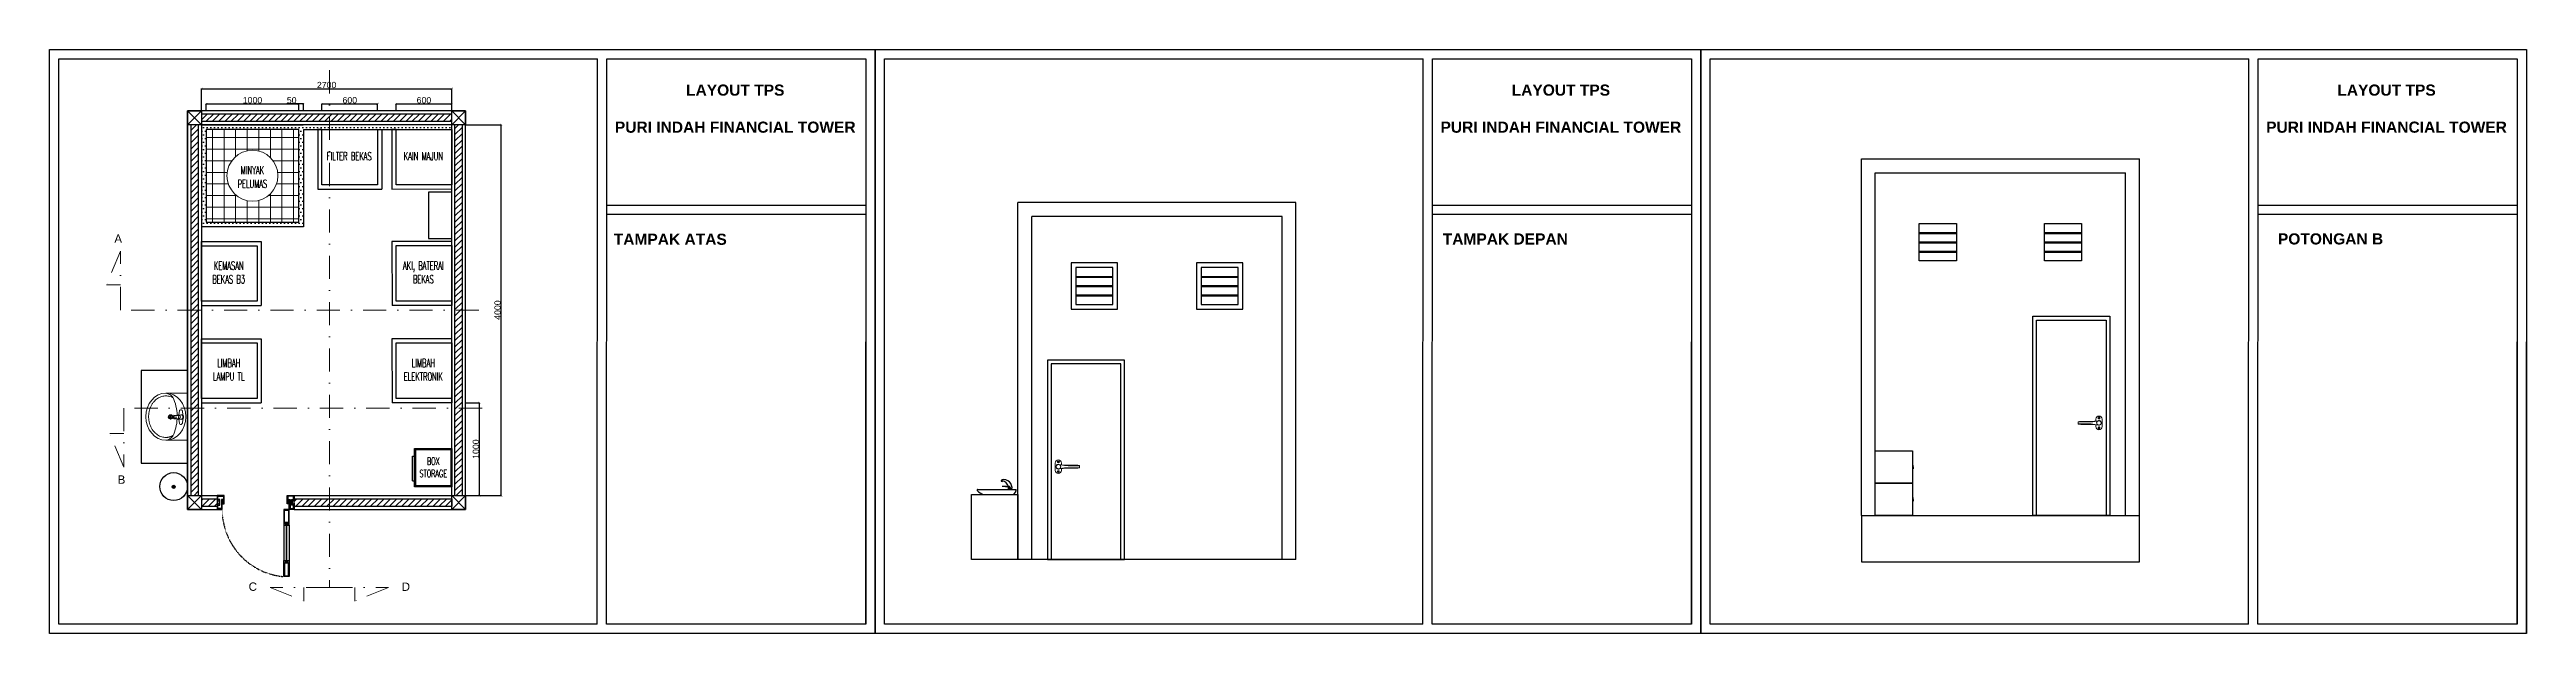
# Model space of a CAD drawing. Header units: millimetres. Extents: x -115011 to 94068, y -14280 to 53583.
# Drawn here: x 11138 to 37868, y 17451 to 23751 of the extents above; entities that cross this region are included whole.
import ezdxf

# ---------------------------------------------------------------- set-up
doc = ezdxf.new("R2010")
doc.units = ezdxf.units.MM
for name, pattern in [('DASHDOT', [1, 0.5, -0.25, 0, -0.25]), ('DASHED', [0.75, 0.5, -0.25]), ('HIDDEN', [0.375, 0.25, -0.125])]:
    doc.linetypes.add(name, pattern=pattern)
doc.layers.add('001_Dark_1 5', color=7, linetype='Continuous', lineweight=0)
doc.layers.add('inst ME', color=7, linetype='Continuous', lineweight=13)
doc.layers.add('ALM', color=120, linetype='Continuous')
doc.styles.add('300', font='rs.shx', dxfattribs={"width": 0.6, "height": 100})
doc.styles.get("Standard").update_dxf_attribs({"font": 'arial.ttf'})
doc.dimstyles.new('ISO-25', dxfattribs={"dimtxt": 67.5, "dimasz": 22.5, "dimexe": 1.25, "dimexo": 0.625, "dimgap": 5.63, "dimtad": 1, "dimtoh": 1, "dimdec": 0, "dimtxsty": 'Standard', "dimblk": 'ARCHTICK', "dimcen": 2.5, "dimclrd": 40, "dimclre": 40, "dimclrt": 1, "dimadec": 0, "dimazin": 0, "dimtfac": 1, "dimtdec": 0, "dimtmove": 0, "dimatfit": 3, "dimldrblk": 'BOXFILLED', "dimfxl": 1, "dimarcsym": 0})
pattern_1 = [(45, (6508.877, 15647.33), (-33.67596, 33.67596), [])]

msp = doc.modelspace()

# ---------------------------------------------------------------- texts
at = {"layer": 'inst ME', "color": 3, "attachment_point": 5}
for s, insert, char_height in [('\\A1;{\\fArial|b1|i0|c0|p34;\\C256;LAYOUT TPS\\P\\PPURI INDAH FINANCIAL TOWER}', (18537.7, 23112.7), 120), ('\\A1;{\\fArial|b1|i0|c0|p34;\\C256;LAYOUT TPS\\P\\PPURI INDAH FINANCIAL TOWER}', (27447.7, 23112.7), 120), ('\\A1;{\\fArial|b1|i0|c0|p34;\\C256;LAYOUT TPS\\P\\PPURI INDAH FINANCIAL TOWER}', (36357.7, 23112.7), 120), ('\\A1;A', (11878.7, 21710.6), 90), ('\\A1;{\\fArial|b1|i0|c0|p34;\\C256;TAMPAK ATAS}', (17836.5, 21703.4), 120), ('\\A1;B', (11913.7, 19111.2), 90), ('\\A1;C', (13331.5, 17955.4), 90), ('\\A1;D', (14983, 17955.4), 90)]:
    msp.add_mtext(s, dxfattribs=dict(at, insert=insert, char_height=char_height))
at = {"layer": 'inst ME', "color": 3, "attachment_point": 5, "style": '300'}
for s, insert, char_height in [('\\A1;MINYAK \\PPELUMAS', (13327.3, 22375.7), 88), ('\\A1;FILTER BEKAS', (14371.7, 22600.8), 88), ('\\A1;KAIN MAJUN', (15171.5, 22600.8), 88), ('\\A1;KEMASAN \\PBEKAS B3', (13071.5, 21345.8), 88), ('\\A1;AKI, BATERAI\\PBEKAS', (15171.5, 21346.2), 88), ('\\A1;LIMBAH\\PLAMPU TL', (13071.5, 20295.8), 88), ('\\A1;LIMBAH \\PELEKTRONIK', (15171.5, 20296.2), 88), ('\\A1;BOX\\PSTORAGE', (15279.1, 19243), 80)]:
    msp.add_mtext(s, dxfattribs=dict(at, insert=insert, char_height=char_height))
at = {"layer": 'inst ME', "color": 3, "char_height": 120, "width": 1638.473, "attachment_point": 5}
for s, insert in [('\\A1;\\pxql;{\\fArial|b1|i0|c0|p34;\\C256;TAMPAK DEPAN}', (26992, 21707.2)), ('\\A1;{\\fArial|b1|i0|c0|p34;\\C256;POTONGAN B}', (35753.4, 21707.2))]:
    msp.add_mtext(s, dxfattribs=dict(at, insert=insert))

# ---------------------------------------------------------------- blocks, each defined once
blk = doc.blocks.new('A$C33FC0FF0')
at = {"lineweight": 5}
for p, q in [((0, 0.451), (0.508, 0.451)), ((0, 0.216), (0, 0.451)), ((0.179, 0.373), (0.179, 0.381)), ((0.235, 0.357), (0.189, 0.363)), ((0.193, 0.394), (0.234, 0.398)), ((0.234, 0.38), (0.24, 0.306)), ((0.241, 0.356), (0.245, 0.306)), ((0.248, 0.297), (0.25, 0.284)), ((0.258, 0.336), (0.258, 0.239)), ((0.268, 0.297), (0.266, 0.284)), ((0.276, 0.355), (0.271, 0.306)), ((0.283, 0.38), (0.277, 0.306)), ((0.281, 0.357), (0.327, 0.363)), ((0.324, 0.394), (0.283, 0.398)), ((0.337, 0.373), (0.337, 0.381)), ((0.508, 0.216), (0.508, 0.451)), ((0.284, 0.267), (0.232, 0.267))]:
    blk.add_line(p, q, dxfattribs=at)
for radius in [0.0238, 0.0218, 0.0168]:
    blk.add_circle((0.257, 0.268), radius, dxfattribs=at)
for centre, radius, start, end in [((0.136, 0.189), 0.138, 131.9061, 168.5305), ((0.255, -0.167), 0.505, 91.752, 114.6686), ((0.192, 0.381), 0.0129, 87.0247, 181.3762), ((0.19, 0.375), 0.0115, 188.6096, 263.9713), ((0.258, 0.38), 0.0249, 351.5466, 188.4534), ((0.233, 0.41), 0.0115, 274.681, 310.7525), ((0.258, 0.38), 0.0277, 49.1745, 130.7525), ((0.258, 0.315), 0.0207, 206.0612, 333.9388), ((0.258, 0.38), 0.0219, 37.1419, 142.8581), ((0.258, 0.355), 0.0175, 352.5304, 188.6494), ((0.243, 0.359), 0.00379, 241.8872, 322.8859), ((0.258, 0.313), 0.015, 209.6977, 330.3023), ((0.26, 0.377), 0.0251, 235.2792, 265.1488), ((0.258, 0.291), 0.0104, 220.6132, 319.3868), ((0.256, 0.38), 0.0276, 274.5723, 303.0138), ((0.274, 0.359), 0.00379, 217.1141, 298.1128), ((0.284, 0.41), 0.0115, 229.1745, 265.319), ((0.255, -0.167), 0.505, 65.3314, 87.4489), ((0.324, 0.381), 0.0129, 358.6238, 92.9753), ((0.326, 0.375), 0.0115, 276.0287, 351.3904), ((0.373, 0.189), 0.138, 11.4697, 48.0939)]:
    blk.add_arc(centre, radius, start, end, dxfattribs=at)
at = {"lineweight": 5, "extrusion": (5.55112e-17, -3.33067e-16, -1)}
blk.add_ellipse((0.254, 0.216), major_axis=(0.254, 0), ratio=0.850394, dxfattribs=at)
at = {"lineweight": 5}
blk.add_open_spline([(0.457, 0.295), (0.458, 0.293), (0.459, 0.291), (0.46, 0.288), (0.461, 0.287), (0.462, 0.285), (0.462, 0.284), (0.463, 0.283), (0.463, 0.283), (0.463, 0.282), (0.464, 0.281), (0.464, 0.28), (0.465, 0.279), (0.466, 0.277), (0.466, 0.276), (0.467, 0.274), (0.467, 0.273), (0.468, 0.271), (0.468, 0.27), (0.469, 0.268), (0.469, 0.267), (0.47, 0.265), (0.47, 0.265), (0.47, 0.264), (0.47, 0.264), (0.471, 0.263), (0.471, 0.262), (0.471, 0.261), (0.471, 0.261), (0.472, 0.26), (0.472, 0.26), (0.472, 0.26), (0.472, 0.259), (0.472, 0.258), (0.472, 0.258), (0.473, 0.257), (0.473, 0.256), (0.473, 0.255), (0.473, 0.255), (0.473, 0.253), (0.474, 0.252), (0.474, 0.25), (0.474, 0.249), (0.475, 0.247), (0.475, 0.247), (0.475, 0.245), (0.475, 0.244), (0.476, 0.242), (0.476, 0.241), (0.476, 0.239), (0.476, 0.238), (0.477, 0.236), (0.477, 0.235), (0.477, 0.233), (0.477, 0.232), (0.477, 0.229), (0.478, 0.228), (0.478, 0.224), (0.478, 0.222), (0.478, 0.219), (0.478, 0.218), (0.478, 0.217), (0.478, 0.216), (0.478, 0.216), (0.478, 0.202), (0.476, 0.187), (0.469, 0.164), (0.466, 0.157), (0.459, 0.141), (0.455, 0.134), (0.449, 0.125), (0.448, 0.123), (0.443, 0.116), (0.439, 0.111), (0.428, 0.099), (0.421, 0.092), (0.407, 0.08), (0.399, 0.074), (0.383, 0.064), (0.374, 0.059), (0.356, 0.05), (0.347, 0.047), (0.329, 0.04), (0.319, 0.038), (0.305, 0.035), (0.3, 0.034), (0.291, 0.032), (0.286, 0.032), (0.277, 0.031), (0.272, 0.03), (0.263, 0.03), (0.259, 0.03), (0.254, 0.03), (0.254, 0.03), (0.249, 0.03), (0.245, 0.03), (0.236, 0.03), (0.231, 0.031), (0.222, 0.032), (0.217, 0.032), (0.208, 0.034), (0.203, 0.035), (0.189, 0.038), (0.179, 0.04), (0.161, 0.047), (0.152, 0.05), (0.134, 0.059), (0.125, 0.064), (0.109, 0.074), (0.101, 0.08), (0.087, 0.092), (0.08, 0.099), (0.068, 0.112), (0.062, 0.119), (0.053, 0.134), (0.049, 0.141), (0.042, 0.157), (0.039, 0.164), (0.032, 0.187), (0.03, 0.202), (0.03, 0.23), (0.032, 0.245), (0.039, 0.268), (0.042, 0.275), (0.047, 0.287), (0.049, 0.291), (0.051, 0.294)], degree=3, knots=[2.909358, 2.909358, 2.909358, 2.909358, 3.057135, 3.057135, 3.131023, 3.131023, 3.204911, 3.204911, 3.223577, 3.223577, 3.278799, 3.278799, 3.352687, 3.352687, 3.426575, 3.426575, 3.500463, 3.500463, 3.574351, 3.574351, 3.64824, 3.64824, 3.685184, 3.685184, 3.722128, 3.722128, 3.759072, 3.759072, 3.796016, 3.796016, 3.796675, 3.796675, 3.83296, 3.83296, 3.869904, 3.869904, 3.906848, 3.906848, 3.943792, 3.943792, 4.01768, 4.01768, 4.091568, 4.091568, 4.165457, 4.165457, 4.239345, 4.239345, 4.313233, 4.313233, 4.387121, 4.387121, 4.461009, 4.461009, 4.534897, 4.534897, 4.682673, 4.682673, 4.83045, 4.83045, 4.904338, 4.904338, 4.942871, 4.942871, 4.942871, 5.090647, 5.090647, 5.164535, 5.164535, 5.238424, 5.238424, 5.257089, 5.257089, 5.312312, 5.312312, 5.3862, 5.3862, 5.460088, 5.460088, 5.533976, 5.533976, 5.607864, 5.607864, 5.681752, 5.681752, 5.718696, 5.718696, 5.755641, 5.755641, 5.792585, 5.792585, 5.829529, 5.829529, 5.830188, 5.830188, 5.866473, 5.866473, 5.903417, 5.903417, 5.940361, 5.940361, 5.977305, 5.977305, 6.051193, 6.051193, 6.125081, 6.125081, 6.198969, 6.198969, 6.272857, 6.272857, 6.346746, 6.346746, 6.420634, 6.420634, 6.494522, 6.494522, 6.56841, 6.56841, 6.716186, 6.716186, 6.863963, 6.863963, 6.937851, 6.937851, 6.976384, 6.976384, 6.976384, 6.976384], dxfattribs=at)
blk = doc.blocks.new('_ArchTick')
at = {"color": 0, "linetype": 'ByBlock', "const_width": 0.15}
blk.add_lwpolyline([(-0.5, -0.5), (0.5, 0.5)], dxfattribs=at)
blk = doc.blocks.new('*D18')
at = {"color": 40, "lineweight": -2, "transparency": 16777216}
for p, q in [((15628, 22940), (16014, 22940)), ((16013, 18940), (16013, 22940)), ((15628, 18940), (16014, 18940))]:
    blk.add_line(p, q, dxfattribs=at)
at = {"layer": 'Defpoints', "color": 0, "transparency": 16777216}
for p in [(15628, 22940), (16013, 22940), (15628, 18940)]:
    blk.add_point(p, dxfattribs=at)
at = {"color": 40, "lineweight": -2, "transparency": 16777216, "xscale": 22.5, "yscale": 22.5, "zscale": 22.5}
for p, rotation in [((16013, 22940), 90), ((16013, 18940), 270)]:
    blk.add_blockref('_ArchTick', p, dxfattribs=dict(at, rotation=rotation))
at = {"color": 1, "transparency": 16777216, "insert": (15973, 20940), "char_height": 67.5, "attachment_point": 5, "rotation": 90}
blk.add_mtext('4000', dxfattribs=at)
blk = doc.blocks.new('_BoxFilled')
at = {"color": 0, "linetype": 'ByBlock', "lineweight": -2}
blk.add_line((-0.5, 0), (-1, 0), dxfattribs=at)
at = {"color": 0, "linetype": 'ByBlock'}
blk.add_solid([(-0.5, 0.5), (0.5, 0.5), (-0.5, -0.5), (0.5, -0.5)], dxfattribs=at)
blk = doc.blocks.new('*D24')
at = {"color": 40, "lineweight": -2, "transparency": 16777216}
for p, q in [((12778, 23090), (12778, 23330)), ((12778, 23328), (15478, 23328)), ((15478, 23090), (15478, 23330))]:
    blk.add_line(p, q, dxfattribs=at)
at = {"layer": 'Defpoints', "color": 0, "transparency": 16777216}
for p in [(15478, 23328), (12778, 23090), (15478, 23090)]:
    blk.add_point(p, dxfattribs=at)
at = {"color": 40, "lineweight": -2, "transparency": 16777216, "xscale": 22.5, "yscale": 22.5, "zscale": 22.5, "rotation": 180}
blk.add_blockref('_ArchTick', (12778, 23328), dxfattribs=at)
at = {"color": 40, "lineweight": -2, "transparency": 16777216, "xscale": 22.5, "yscale": 22.5, "zscale": 22.5}
blk.add_blockref('_ArchTick', (15478, 23328), dxfattribs=at)
at = {"color": 1, "transparency": 16777216, "insert": (14128, 23368), "char_height": 67.5, "attachment_point": 5}
blk.add_mtext('2700', dxfattribs=at)
blk = doc.blocks.new('*D19')
at = {"color": 40, "lineweight": -2, "transparency": 16777216}
for p, q in [((12828, 23090), (12828, 23165)), ((12828, 23164), (13828, 23164)), ((13828, 23090), (13828, 23165))]:
    blk.add_line(p, q, dxfattribs=at)
at = {"layer": 'Defpoints', "color": 0, "transparency": 16777216}
for p in [(12828, 23090), (13828, 23164), (13828, 23090)]:
    blk.add_point(p, dxfattribs=at)
at = {"color": 40, "lineweight": -2, "transparency": 16777216, "xscale": 22.5, "yscale": 22.5, "zscale": 22.5, "rotation": 180}
blk.add_blockref('_ArchTick', (12828, 23164), dxfattribs=at)
at = {"color": 40, "lineweight": -2, "transparency": 16777216, "xscale": 22.5, "yscale": 22.5, "zscale": 22.5}
blk.add_blockref('_ArchTick', (13828, 23164), dxfattribs=at)
at = {"color": 1, "transparency": 16777216, "insert": (13328, 23204), "char_height": 67.5, "attachment_point": 5}
blk.add_mtext('1000', dxfattribs=at)
blk = doc.blocks.new('*D20')
at = {"color": 40, "lineweight": -2, "transparency": 16777216}
for p, q in [((13828, 23164), (13697, 23164)), ((13828, 23090), (13828, 23165)), ((13878, 23164), (13828, 23164)), ((13878, 23090), (13878, 23165))]:
    blk.add_line(p, q, dxfattribs=at)
at = {"layer": 'Defpoints', "color": 0, "transparency": 16777216}
for p in [(13828, 23164), (13828, 23090), (13878, 23090)]:
    blk.add_point(p, dxfattribs=at)
at = {"color": 40, "lineweight": -2, "transparency": 16777216, "xscale": 22.5, "yscale": 22.5, "zscale": 22.5, "rotation": 180}
blk.add_blockref('_ArchTick', (13828, 23164), dxfattribs=at)
at = {"color": 40, "lineweight": -2, "transparency": 16777216, "xscale": 22.5, "yscale": 22.5, "zscale": 22.5}
blk.add_blockref('_ArchTick', (13878, 23164), dxfattribs=at)
at = {"color": 1, "transparency": 16777216, "insert": (13751, 23204), "char_height": 67.5, "attachment_point": 5}
blk.add_mtext('50', dxfattribs=at)
blk = doc.blocks.new('*D21')
at = {"color": 40, "lineweight": -2, "transparency": 16777216}
for p, q in [((14078, 23090), (14078, 23165)), ((14078, 23164), (14678, 23164)), ((14678, 23090), (14678, 23165))]:
    blk.add_line(p, q, dxfattribs=at)
at = {"layer": 'Defpoints', "color": 0, "transparency": 16777216}
for p in [(14078, 23090), (14678, 23164), (14678, 23090)]:
    blk.add_point(p, dxfattribs=at)
at = {"color": 40, "lineweight": -2, "transparency": 16777216, "xscale": 22.5, "yscale": 22.5, "zscale": 22.5, "rotation": 180}
blk.add_blockref('_ArchTick', (14078, 23164), dxfattribs=at)
at = {"color": 40, "lineweight": -2, "transparency": 16777216, "xscale": 22.5, "yscale": 22.5, "zscale": 22.5}
blk.add_blockref('_ArchTick', (14678, 23164), dxfattribs=at)
at = {"color": 1, "transparency": 16777216, "insert": (14378, 23204), "char_height": 67.5, "attachment_point": 5}
blk.add_mtext('600', dxfattribs=at)
blk = doc.blocks.new('*D22')
at = {"color": 40, "lineweight": -2, "transparency": 16777216}
for p, q in [((14878, 23090), (14878, 23165)), ((14878, 23164), (15478, 23164)), ((15478, 23090), (15478, 23165))]:
    blk.add_line(p, q, dxfattribs=at)
at = {"layer": 'Defpoints', "color": 0, "transparency": 16777216}
for p in [(14878, 23090), (15478, 23164), (15478, 23090)]:
    blk.add_point(p, dxfattribs=at)
at = {"color": 40, "lineweight": -2, "transparency": 16777216, "xscale": 22.5, "yscale": 22.5, "zscale": 22.5, "rotation": 180}
blk.add_blockref('_ArchTick', (14878, 23164), dxfattribs=at)
at = {"color": 40, "lineweight": -2, "transparency": 16777216, "xscale": 22.5, "yscale": 22.5, "zscale": 22.5}
blk.add_blockref('_ArchTick', (15478, 23164), dxfattribs=at)
at = {"color": 1, "transparency": 16777216, "insert": (15178, 23204), "char_height": 67.5, "attachment_point": 5}
blk.add_mtext('600', dxfattribs=at)
blk = doc.blocks.new('*D23')
at = {"color": 40, "lineweight": -2, "transparency": 16777216}
for p, q in [((15628, 19940), (15779, 19940)), ((15778, 18940), (15778, 19940)), ((15628, 18940), (15779, 18940))]:
    blk.add_line(p, q, dxfattribs=at)
at = {"layer": 'Defpoints', "color": 0, "transparency": 16777216}
for p in [(15628, 19940), (15778, 19940), (15628, 18940)]:
    blk.add_point(p, dxfattribs=at)
at = {"color": 40, "lineweight": -2, "transparency": 16777216, "xscale": 22.5, "yscale": 22.5, "zscale": 22.5}
for p, rotation in [((15778, 19940), 90), ((15778, 18940), 270)]:
    blk.add_blockref('_ArchTick', p, dxfattribs=dict(at, rotation=rotation))
at = {"color": 1, "transparency": 16777216, "insert": (15738, 19440), "char_height": 67.5, "attachment_point": 5, "rotation": 90}
blk.add_mtext('1000', dxfattribs=at)
blk = doc.blocks.new('*D32')
at = {"color": 40, "lineweight": -2, "transparency": 16777216}
for p, q in [((11250, 53571), (8448, 53571)), ((8449, 32571), (8449, 53571)), ((11250, 32571), (8448, 32571)), ((21069, 2671), (21069, 2520)), ((21069, 2522), (22069, 2522)), ((22069, 2671), (22069, 2520))]:
    blk.add_line(p, q, dxfattribs=at)
at = {"layer": 'Defpoints', "color": 0, "transparency": 16777216}
for p in [(8449, 53571), (11251, 53571), (11251, 32571), (21069, 2672), (22069, 2672), (22069, 2522)]:
    blk.add_point(p, dxfattribs=at)
at = {"color": 40, "lineweight": -2, "transparency": 16777216, "xscale": 22.5, "yscale": 22.5, "zscale": 22.5}
for p, rotation in [((8449, 53571), 90), ((8449, 32571), 270), ((21069, 2522), 180)]:
    blk.add_blockref('_ArchTick', p, dxfattribs=dict(at, rotation=rotation))
blk.add_blockref('_ArchTick', (22069, 2522), dxfattribs=at)
at = {"color": 1, "transparency": 16777216, "insert": (8409, 43071), "char_height": 67.5, "attachment_point": 5, "rotation": 90}
blk.add_mtext('21000', dxfattribs=at)
at = {"color": 1, "transparency": 16777216, "insert": (21569, 2562), "char_height": 67.5, "attachment_point": 5}
blk.add_mtext('1000', dxfattribs=at)

# ---------------------------------------------------------------- dimensions: what is measured, and where the dimension line sits
dim = msp.add_linear_dim(base=(22069.2, 2521.7), p1=(21069.2, 2671.7), p2=(22069.2, 2671.7), dimstyle='ISO-25')
dim.commit()
dim.dimension.update_dxf_attribs({"geometry": '*D32', "text_midpoint": (21569.2, 2521.7), "dimtype": 160})
for base, p1, p2, picture, middle in [((8448.8, 53570.9), (11250.8, 32571.2), (11250.8, 53570.9), '*D32', (8408.7, 43071.1)), ((16012.7, 22939.9), (15627.7, 18939.9), (15627.7, 22939.9), '*D18', (15972.6, 20939.9))]:
    dim = msp.add_linear_dim(base=base, p1=p1, p2=p2, angle=90, dimstyle='ISO-25')
    dim.commit()
    dim.dimension.update_dxf_attribs({"geometry": picture, "text_midpoint": middle})
for base, p1, p2, picture, middle in [((15477.7, 23328.3), (12777.7, 23089.9), (15477.7, 23089.9), '*D24', (14127.7, 23368.4)), ((13827.7, 23163.7), (12827.7, 23089.9), (13827.7, 23089.9), '*D19', (13327.7, 23203.8)), ((13827.7, 23163.7), (13877.9, 23089.9), (13827.7, 23089.9), '*D20', (13751.3, 23203.8)), ((14677.9, 23163.7), (14077.9, 23089.9), (14677.9, 23089.9), '*D21', (14377.9, 23203.8)), ((15477.7, 23163.7), (14877.7, 23089.9), (15477.7, 23089.9), '*D22', (15177.7, 23203.8))]:
    dim = msp.add_linear_dim(base=base, p1=p1, p2=p2, dimstyle='ISO-25')
    dim.commit()
    dim.dimension.update_dxf_attribs({"geometry": picture, "text_midpoint": middle})
dim = msp.add_linear_dim(base=(15777.7, 19939.9), p1=(15627.7, 18939.9), p2=(15627.7, 19939.9), angle=90, dimstyle='ISO-25')
dim.commit()
dim.dimension.update_dxf_attribs({"geometry": '*D23', "text_midpoint": (15777.7, 19439.9), "dimtype": 160})

# ---------------------------------------------------------------- hatches: boundary and pattern name
at = {"true_color": 0xed1f24}
h = msp.add_hatch(dxfattribs=at)
h.set_pattern_fill('ANSI31', color=240, scale=15)
h.set_pattern_definition(pattern_1)
h.paths.add_polyline_path([(15592.7, 22939.9), (15512.7, 22939.9), (15512.7, 18939.9), (15592.7, 18939.9)])
h.paths.add_polyline_path([(12777.7, 23054.9), (12777.7, 22974.9), (15477.7, 22974.9), (15477.7, 23054.9)])
h.paths.add_polyline_path([(12662.7, 18939.9), (12742.7, 18939.9), (12742.7, 22939.9), (12662.7, 22939.9)])
h = msp.add_hatch()
h.set_pattern_fill('DOTS', color=256, scale=25)
h.set_pattern_definition([(0, (6508.877, 15647.33), (19.84375, 39.6875), [0, -39.6875])])
h.paths.add_polyline_path([(15477.7, 22939.9), (12777.7, 22939.9), (12777.7, 21839.9), (13877.7, 21839.9), (13875.9, 22889.9), (15477.7, 22889.9)])
h.paths.add_polyline_path([(13827.7, 22889.9), (13827.7, 21889.9), (12827.7, 21889.9), (12827.7, 22889.9)], flags=16)
h = msp.add_hatch(dxfattribs=at)
h.set_pattern_fill('ANSI31', color=240, scale=15)
h.set_pattern_definition(pattern_1)
h.paths.add_polyline_path([(12777.7, 18904.9), (12777.7, 18824.9), (12947.4, 18824.9), (12947.4, 18904.9)])
h = msp.add_hatch(dxfattribs=at)
h.set_pattern_fill('ANSI31', color=240, scale=15)
h.set_pattern_definition([(45, (6236.53, 15647.33), (-33.67596, 33.67596), [])])
h.paths.add_polyline_path([(13717.1, 18887.5), (13710.3, 18874), (13711.2, 18872.5), (13718, 18886)])
h = msp.add_hatch(dxfattribs=at)
h.set_pattern_fill('ANSI31', color=240, scale=15)
h.set_pattern_definition(pattern_1)
h.paths.add_polyline_path([(13777.7, 18904.9), (13777.7, 18824.9), (15477.7, 18824.9), (15477.7, 18904.9)])
at = {"layer": 'inst ME'}
h = msp.add_hatch(dxfattribs=at)
h.set_pattern_fill('ANSI37', color=129, scale=1000, angle=45)
h.set_pattern_definition([(90, (10771.03, 9925.95), (-125, 0), []), (180, (10771.03, 9925.95), (-7e-15, -125), [])])
h.paths.add_polyline_path([(13827.7, 22889.9), (12827.7, 22889.9), (12827.7, 21889.9), (13827.7, 21889.9)])
h.paths.add_polyline_path([(13602.7, 22389.9, -1), (13052.7, 22389.9, -1)], flags=16)
h.paths.add_polyline_path([(13204.7, 22309.7), (13449.8, 22309.7), (13449.8, 22441.7), (13204.7, 22441.7)], flags=8)

# ---------------------------------------------------------------- linework, layer by layer
at = {"linetype": 'Continuous'}
for p, q in [((15055.5, 19365.5), (15077.7, 19365.5)), ((15055.5, 19098.8), (15055.5, 19365.5)), ((15077.7, 19447.6), (15477.7, 19447.6)), ((15077.7, 19032.2), (15077.7, 19447.6)), ((15088.9, 19436.5), (15466.6, 19436.5)), ((15088.9, 19043.3), (15088.9, 19436.5)), ((15466.6, 19436.5), (15466.6, 19043.3)), ((15477.7, 19447.6), (15477.7, 19032.2)), ((15477.7, 19032.2), (15077.7, 19032.2)), ((15466.6, 19043.3), (15088.9, 19043.3))]:
    msp.add_line(p, q, dxfattribs=at)
for points in [[(11137.7, 23751), (20047.7, 23751), (20047.7, 17451), (11137.7, 17451), (11137.7, 23751)], [(17047.3, 17551), (11237.7, 17551), (11237.7, 23651), (17051.4, 23651)], [(17051.5, 23751), (20047.7, 23751), (20043.5, 17451), (17047.2, 17451)], [(17047.3, 17551), (17051.4, 23651)], [(17151.4, 23651), (19947.7, 23651), (19947.7, 17551), (17147.3, 17551)], [(20047.7, 23751), (28957.7, 23751), (28957.7, 17451), (20047.7, 17451), (20047.7, 23751)], [(25957.3, 17551), (20147.7, 17551), (20147.7, 23651), (25961.4, 23651)], [(25961.5, 23751), (28957.7, 23751), (28953.5, 17451), (25957.2, 17451)], [(25957.3, 17551), (25961.4, 23651)], [(26061.4, 23651), (28857.7, 23651), (28857.7, 17551), (26057.3, 17551)], [(28957.7, 23751), (37867.7, 23751), (37867.7, 17451), (28957.7, 17451), (28957.7, 23751)], [(34867.3, 17551), (29057.7, 17551), (29057.7, 23651), (34871.4, 23651)], [(34871.5, 23751), (37867.7, 23751), (37863.5, 17451), (34867.2, 17451)], [(34867.3, 17551), (34871.4, 23651)], [(34971.4, 23651), (37767.7, 23651), (37767.7, 17551), (34967.3, 17551)], [(13777.7, 18789.9), (15627.7, 18789.9), (15627.7, 23089.9), (12627.7, 23089.9), (12627.7, 18789.9), (12947.4, 18789.9)], [(15477.7, 23054.9), (12777.7, 23054.9)], [(12627.7, 18939.9), (12627.7, 22939.9)], [(12662.7, 22939.9), (12662.7, 18939.9)], [(12742.7, 22939.9), (12742.7, 18939.9)], [(15477.7, 22974.9), (12777.7, 22974.9)], [(13702.8, 18939.9), (15477.7, 18939.9), (15477.7, 22939.9), (12777.7, 22939.9), (12777.7, 18939.9)], [(12777.7, 22939.9), (12777.7, 21839.9)], [(12777.7, 22939.9), (13875.8, 22939.9)], [(13877.9, 22889.9), (13879.7, 21839.9), (12777.7, 21839.9)], [(12827.7, 21889.9), (13827.7, 21889.9), (13827.7, 22889.9), (12827.7, 22889.9), (12827.7, 21889.9)], [(13877.9, 22889.9), (15477.7, 22889.9)], [(14077.9, 22889.9), (14032.9, 22889.9), (14032.9, 22289.9), (14032.9, 22244.9), (14723.3, 22245.9)], [(14077.9, 22889.9), (14677.9, 22889.9), (14677.9, 22289.9), (14077.9, 22289.9), (14077.9, 22889.9)], [(14678.3, 22889.9), (14723.3, 22889.9), (14723.3, 22245.9)], [(14877.7, 22889.9), (14832.7, 22889.9), (14832.7, 22245.9)], [(14877.7, 22889.9), (15477.7, 22889.9), (15477.7, 22289.9), (14877.7, 22289.9), (14877.7, 22889.9)], [(15512.7, 18939.9), (15512.7, 22939.9)], [(15592.7, 18939.9), (15592.7, 22939.9)], [(30690.6, 18722.6), (30690.6, 22572.6)], [(30690.6, 22572.6), (33690.6, 22572.6)], [(33690.6, 18722.6), (33690.6, 22572.6)], [(14832.7, 22246.1), (15477.7, 22247.1)], [(15227.7, 22213.7), (15227.7, 21713.7), (15477.7, 21713.7), (15477.7, 22213.7), (15227.7, 22213.7)], [(30840.6, 18722.6), (30840.6, 22422.6)], [(30840.6, 22422.6), (33540.6, 22422.6)], [(33540.6, 18722.6), (33540.6, 22422.6)], [(17150.3, 22073.2), (19947.7, 22073.2)], [(17150.3, 21973.2), (19947.7, 21973.2)], [(21588.9, 18250.2), (21588.9, 22100.2)], [(24588.9, 22100.2), (21588.9, 22100.2)], [(21738.9, 18250.2), (21738.9, 21950.2)], [(24438.9, 21950.2), (21738.9, 21950.2)], [(24438.9, 18250.2), (24438.9, 21950.2)], [(24588.9, 18250.2), (24588.9, 22100.2)], [(26060.3, 22073.2), (28857.7, 22073.2)], [(26060.3, 21973.2), (28857.7, 21973.2)], [(34970.3, 22073.2), (37767.7, 22073.2)], [(34970.3, 21973.2), (37767.7, 21973.2)], [(12777.7, 21635.3), (12777.7, 21680.3), (13377.7, 21680.3), (13422.7, 21680.3), (13421.7, 20989.9)], [(15477.7, 21635.3), (15477.7, 21680.3), (14877.7, 21680.3), (14832.7, 21680.3), (14833.8, 20989.9)], [(31315.6, 21872.6), (31715.6, 21872.6), (31715.6, 21472.6), (31315.6, 21472.6), (31315.6, 21872.6)], [(31315.6, 21775.9), (31715.6, 21775.9)], [(31315.6, 21765.9), (31715.6, 21765.9)], [(31315.6, 21675.9), (31715.6, 21675.9)], [(31315.6, 21665.9), (31715.6, 21665.9)], [(32665.6, 21872.6), (33065.6, 21872.6), (33065.6, 21472.6), (32665.6, 21472.6), (32665.6, 21872.6)], [(32665.6, 21775.9), (33065.6, 21775.9)], [(32665.6, 21765.9), (33065.6, 21765.9)], [(32665.6, 21675.9), (33065.6, 21675.9)], [(32665.6, 21665.9), (33065.6, 21665.9)], [(13377.7, 21634.9), (13377.7, 21034.9), (12777.7, 21034.9), (12777.7, 21634.9), (13377.7, 21634.9)], [(15477.7, 21635.3), (15477.7, 21035.3), (14877.7, 21035.3), (14877.7, 21635.3), (15477.7, 21635.3)], [(22613.9, 21400.2), (22213.9, 21400.2), (22213.9, 21000.2), (22613.9, 21000.2), (22613.9, 21400.2)], [(23963.9, 21400.2), (23563.9, 21400.2), (23563.9, 21000.2), (23963.9, 21000.2), (23963.9, 21400.2)], [(31315.6, 21575.9), (31715.6, 21575.9)], [(31315.6, 21565.9), (31715.6, 21565.9)], [(32665.6, 21575.9), (33065.6, 21575.9)], [(32665.6, 21565.9), (33065.6, 21565.9)], [(22213.9, 21303.6), (22613.9, 21303.6)], [(22213.9, 21293.6), (22613.9, 21293.6)], [(22213.9, 21203.6), (22613.9, 21203.6)], [(22213.9, 21193.6), (22613.9, 21193.6)], [(23563.9, 21303.6), (23963.9, 21303.6)], [(23563.9, 21293.6), (23963.9, 21293.6)], [(23563.9, 21203.6), (23963.9, 21203.6)], [(23563.9, 21193.6), (23963.9, 21193.6)], [(12777.7, 21034.9), (12777.7, 20989.9), (13421.7, 20989.9)], [(15477.7, 21034.9), (15477.7, 20989.9), (14833.8, 20989.9)], [(22213.9, 21103.6), (22613.9, 21103.6)], [(22213.9, 21093.6), (22613.9, 21093.6)], [(23563.9, 21103.6), (23963.9, 21103.6)], [(23563.9, 21093.6), (23963.9, 21093.6)], [(32540.6, 18722.6), (32540.6, 20872.6), (33370.9, 20872.6), (33370.9, 18722.6), (32540.6, 18722.6)], [(12777.7, 20585.3), (12777.7, 20630.3), (13377.7, 20630.3), (13422.7, 20630.3), (13421.7, 19939.9)], [(13377.7, 20584.9), (13377.7, 19984.9), (12777.7, 19984.9), (12777.7, 20584.9), (13377.7, 20584.9)], [(15477.7, 20585.3), (15477.7, 20630.3), (14877.7, 20630.3), (14832.7, 20630.3), (14833.8, 19939.9)], [(15477.7, 20585.3), (15477.7, 19985.3), (14877.7, 19985.3), (14877.7, 20585.3), (15477.7, 20585.3)], [(32580.6, 18722.6), (32580.6, 20832.6), (33330.9, 20832.6), (33330.9, 18722.6)], [(22738.9, 18250.2), (22738.9, 20400.2), (21908.5, 20400.2), (21908.5, 18250.2), (22738.9, 18250.2)], [(22698.9, 18250.2), (22698.9, 20360.2), (21948.5, 20360.2), (21948.5, 18250.2)], [(12627.7, 18789.9), (12627.7, 19289.9), (12627.7, 20289.9), (12127.7, 20289.9), (12127.7, 19289.9), (12627.7, 19289.9)], [(12777.7, 19984.9), (12777.7, 19939.9), (13421.7, 19939.9)], [(15477.7, 19984.9), (15477.7, 19939.9), (14833.8, 19939.9)], [(31250.6, 19267.6), (31240.6, 19267.6)], [(31250.6, 19247.6), (31250.6, 19267.6)], [(31250.6, 19247.6), (31250.6, 19227.6)], [(12461, 19033), (12494.5, 19032.9)], [(12477.7, 19032.9), (12477.7, 19049.6)], [(12477.7, 19049.6), (12477.7, 19016.2)], [(15055.5, 19098.8), (15077.7, 19098.8)], [(21154.5, 19004), (21569.4, 19004)], [(21407.8, 19094.8), (21417.3, 19090.7)], [(21410.7, 19102.4), (21413.8, 19107.9)], [(21410.7, 19102.4), (21420.2, 19098.3)], [(21523.5, 19004), (21498.4, 19036.2), (21416.9, 19036.2)], [(21509.1, 19004), (21491.6, 19031), (21416.9, 19036.2)], [(21567.2, 18987.4), (21539.2, 18950.5)], [(31250.6, 19227.6), (31240.6, 19227.6)], [(12777.7, 18939.9), (12950.2, 18939.9)], [(12777.7, 18939.9), (13022.2, 18939.9)], [(12777.7, 18904.9), (12947.4, 18904.9)], [(12777.7, 18824.9), (12947.4, 18824.9)], [(12947.4, 18939.9), (12947.4, 18789.9)], [(13777.7, 18790.1), (13777.7, 18939.9)], [(13777.7, 18904.9), (15477.7, 18904.9)], [(13777.7, 18824.9), (15477.7, 18824.9)], [(15477.7, 18904.9), (15477.7, 18824.9)], [(30690.6, 18722.6), (30690.6, 18222.6), (33690.6, 18222.6), (33690.6, 18722.6)], [(30690.6, 18722.6), (33690.6, 18722.6)], [(31250.6, 18917.6), (31240.6, 18917.6)], [(31250.6, 18877.6), (31240.6, 18877.6)], [(31250.6, 18897.6), (31250.6, 18917.6)], [(31250.6, 18897.6), (31250.6, 18877.6)], [(24588.9, 18250.2), (21588.9, 18250.2)]]:
    msp.add_lwpolyline(points)
for points in [[(19943.6, 17551), (17147.3, 17551), (17151.4, 23651), (19947.7, 23651)], [(28853.6, 17551), (26057.3, 17551), (26061.4, 23651), (28857.7, 23651)], [(37763.6, 17551), (34967.3, 17551), (34971.4, 23651), (37767.7, 23651)], [(22663.9, 21450.2), (22163.9, 21450.2), (22163.9, 20950.2), (22663.9, 20950.2)], [(24013.9, 21450.2), (23513.9, 21450.2), (23513.9, 20950.2), (24013.9, 20950.2)], [(30840.6, 19422.6), (31240.6, 19422.6), (31240.6, 19072.6), (30840.6, 19072.6)], [(30840.6, 19072.6), (31240.6, 19072.6), (31240.6, 18722.6), (30840.6, 18722.6)], [(21088.9, 18950.5), (21588.9, 18950.5), (21588.9, 18250.2), (21088.9, 18250.2)]]:
    msp.add_lwpolyline(points, close=True)
at = {"color": 1}
for points in [[(12627.7, 23089.9), (12777.7, 23089.9), (12777.7, 22939.9), (12627.7, 22939.9), (12627.7, 23089.9)], [(12627.7, 22939.9), (12777.7, 23089.9)], [(12777.7, 22939.9), (12627.7, 23089.9)], [(15477.7, 23089.9), (15627.7, 23089.9), (15627.7, 22939.9), (15477.7, 22939.9), (15477.7, 23089.9)], [(15477.7, 22939.9), (15627.7, 23089.9)], [(15627.7, 22939.9), (15477.7, 23089.9)], [(12627.7, 18939.9), (12777.7, 18939.9), (12777.7, 18789.9), (12627.7, 18789.9), (12627.7, 18939.9)], [(12627.7, 18789.9), (12777.7, 18939.9)], [(12777.7, 18789.9), (12627.7, 18939.9)], [(15477.7, 18939.9), (15627.7, 18939.9), (15627.7, 18789.9), (15477.7, 18789.9), (15477.7, 18939.9)], [(15477.7, 18789.9), (15627.7, 18939.9)], [(15627.7, 18789.9), (15477.7, 18939.9)]]:
    msp.add_lwpolyline(points, dxfattribs=at)
for centre, radius in [((12477.8, 19036.2), 150), ((12477.7, 19032.9), 16.7), ((12477.7, 19032.9), 6.71)]:
    msp.add_circle(centre, radius)
for centre, radius, start, end in [((21153.7, 18997.4), 6.68, 83.40232, 225.4), ((21260.1, 19097), 152.4, 223.2171, 254.00817), ((21412.5, 19097.4), 5.3, 109.16359, 208.99769), ((21434.8, 19020.2), 90.2, 349.6598, 103.51023), ((21414.3, 19096.2), 6.23, 298.458, 19.70328), ((21409, 19020.7), 78.4, 11.35825, 81.80537), ((21409, 19020.7), 78.4, 347.69394, 7.67308), ((21552.6, 18997.7), 17.9, 324.71605, 20.62727)]:
    msp.add_arc(centre, radius, start, end)
at = {"layer": '001_Dark_1 5', "linetype": 'Continuous'}
for p, q in [((33028.3, 19733.4), (33028.3, 19711.8)), ((33147.9, 19733.4), (33030.7, 19733.4)), ((33030.7, 19711.8), (33147.9, 19711.8)), ((33157.4, 19739), (33058.3, 19739)), ((33058.3, 19706.2), (33157.4, 19706.2)), ((33220.3, 19742), (33220.3, 19762.3)), ((33220.3, 19682.9), (33220.3, 19703.2)), ((33289.1, 19762.3), (33289.1, 19682.9)), ((21990.4, 19289.9), (21990.4, 19210.6)), ((22059.2, 19269.6), (22059.2, 19289.9)), ((22122, 19266.6), (22221.2, 19266.6)), ((22131.5, 19261), (22248.8, 19261)), ((22251.2, 19261), (22251.2, 19239.5)), ((22059.2, 19210.6), (22059.2, 19230.9)), ((22221.2, 19233.8), (22122, 19233.8)), ((22248.8, 19239.5), (22131.5, 19239.5))]:
    msp.add_line(p, q, dxfattribs=at)
at = {"layer": '001_Dark_1 5', "linetype": 'DASHED'}
for centre, radius in [((33254.7, 19775.5), 10.6), ((33254.7, 19775.5), 6.35), ((33254.7, 19669.7), 10.6), ((33254.7, 19669.7), 6.35), ((22024.8, 19303.2), 10.6), ((22024.8, 19303.2), 6.35), ((22024.8, 19197.3), 10.6), ((22024.8, 19197.3), 6.35)]:
    msp.add_circle(centre, radius, dxfattribs=at)
at = {"layer": '001_Dark_1 5', "linetype": 'Continuous'}
for centre, radius, start, end in [((33254.7, 19762.3), 34.4, 0, 180), ((33029.4, 19733.4), 1.19, 106.68673, 180), ((33029.4, 19711.8), 1.19, 180, 253.31327), ((33059.7, 19632.7), 106.3, 90.73719, 106.71453), ((33059.7, 19812.5), 106.3, 253.28547, 269.26281), ((33139.3, 20239), 505.7, 270.97892, 280.44438), ((33139.3, 19206.1), 505.7, 79.55562, 89.02108), ((33157.4, 20406.7), 667.7, 270, 278.09083), ((33157.4, 19038.5), 667.7, 81.90917, 90), ((33254.7, 19682.9), 34.4, 180, 0), ((33254.7, 19722.6), 25.4, 238.7771, 121.2229), ((33254.7, 19722.6), 23.3, 261.90917, 98.09083), ((22024.8, 19289.9), 34.4, 0, 180), ((22024.8, 19250.2), 25.4, 58.7771, 301.2229), ((22024.8, 19250.2), 23.3, 81.90917, 278.09083), ((22122, 19934.3), 667.7, 261.90917, 270), ((22140.2, 19766.7), 505.7, 259.55562, 269.02108), ((22219.8, 19160.3), 106.3, 73.28547, 89.26281), ((22250, 19261), 1.19, 0, 73.31327), ((22024.8, 19210.6), 34.4, 180, 0), ((22122, 18566.2), 667.7, 90, 98.09083), ((22140.2, 18733.8), 505.7, 90.97892, 100.44438), ((22219.8, 19340.2), 106.3, 270.73719, 286.71453), ((22250, 19239.5), 1.19, 286.68673, 0)]:
    msp.add_arc(centre, radius, start, end, dxfattribs=at)
at = {"layer": '001_Dark_1 5', "linetype": 'DASHED'}
for centre, radius, start, end in [((33254.7, 19722.6), 25.4, 121.2229, 238.7771), ((33254.7, 19722.6), 23.3, 98.09083, 261.90917), ((22024.8, 19250.2), 23.3, 278.09083, 81.90917), ((22024.8, 19250.2), 25.4, 301.2229, 58.7771)]:
    msp.add_arc(centre, radius, start, end, dxfattribs=at)
at = {"layer": 'ALM'}
for p, q in [((13665.4, 18617.9), (13665.4, 18236.8)), ((13725.3, 18617.9), (13725.3, 18236.8))]:
    msp.add_line(p, q, dxfattribs=at)
for points in [[(12999.8, 18887.5), (13008, 18887.5), (13014.7, 18874), (13022.2, 18874), (13022.2, 18939.9), (12947.4, 18939.9), (12947.4, 18874), (12954.8, 18874), (12961.6, 18887.5), (12969.1, 18887.5), (12969.1, 18865), (12969.1, 18842.5), (12961.6, 18842.5), (12954.8, 18856), (12947.4, 18856), (12947.4, 18790.1), (12999.8, 18790.1)], [(12992.3, 18797.6), (12954.8, 18797.6), (12954.8, 18835), (12976.6, 18835), (12976.6, 18865), (12976.6, 18894.9), (12954.8, 18894.9), (12954.8, 18932.4), (13014.7, 18932.4), (13014.7, 18894.9), (12992.3, 18894.9)], [(13022.2, 18872.5), (13013.8, 18872.5), (13007.1, 18886), (13001.3, 18886), (13001.3, 18865), (13014.7, 18865), (13014.7, 18857.5), (13001.3, 18857.5), (13001.3, 18850), (13022.2, 18850)], [(13686.4, 18617.9), (13686.4, 18625.4), (13680.4, 18632.1), (13680.4, 18639.6), (13710.3, 18639.6), (13710.3, 18632.1), (13704.3, 18625.4), (13704.3, 18617.9), (13725.3, 18617.9), (13725.3, 18790.1), (13717.8, 18790.1), (13717.8, 18790.1), (13672.9, 18790.1), (13672.9, 18790.1), (13665.4, 18790.1), (13665.4, 18617.9)], [(13672.9, 18647.1), (13672.9, 18782.6), (13717.8, 18782.6), (13717.8, 18647.1)], [(13725.3, 18887.5), (13717.1, 18887.5), (13710.3, 18874), (13702.8, 18874), (13702.8, 18939.9), (13777.7, 18939.9), (13777.7, 18874), (13770.2, 18874), (13763.5, 18887.5), (13756, 18887.5), (13756, 18865), (13756, 18842.5), (13763.5, 18842.5), (13770.2, 18856), (13777.7, 18856), (13777.7, 18790.1), (13725.3, 18790.1)], [(13702.8, 18872.5), (13711.2, 18872.5), (13718, 18886), (13723.8, 18886), (13723.8, 18865), (13710.3, 18865), (13710.3, 18857.5), (13723.8, 18857.5), (13723.8, 18850), (13702.8, 18850)], [(13732.8, 18797.6), (13770.2, 18797.6), (13770.2, 18835), (13748.5, 18835), (13748.5, 18865), (13748.5, 18894.9), (13770.2, 18894.9), (13770.2, 18932.4), (13710.3, 18932.4), (13710.3, 18894.9), (13732.8, 18894.9)], [(13686.4, 18236.8), (13686.4, 18229.3), (13680.4, 18222.6), (13680.4, 18215.1), (13710.3, 18215.1), (13710.3, 18222.6), (13704.3, 18229.3), (13704.3, 18236.8), (13725.3, 18236.8), (13725.3, 18064.6), (13717.8, 18064.6), (13717.8, 18064.6), (13672.9, 18064.6), (13672.9, 18064.6), (13665.4, 18064.6), (13665.4, 18236.8)], [(13672.9, 18207.6), (13672.9, 18072.1), (13717.8, 18072.1), (13717.8, 18207.6)]]:
    msp.add_lwpolyline(points, close=True, dxfattribs=at)
at = {"layer": 'ALM', "color": 251}
for points in [[(13692.4, 18617.9), (13692.4, 18633.6), (13698.3, 18633.6), (13698.3, 18617.9), (13704.3, 18617.9), (13704.3, 18639.6), (13686.4, 18639.6), (13686.4, 18617.9)], [(13698.3, 18221.1), (13698.3, 18633.6), (13692.4, 18633.6), (13692.4, 18221.1)], [(13692.4, 18236.8), (13692.4, 18221.1), (13698.3, 18221.1), (13698.3, 18236.8), (13704.3, 18236.8), (13704.3, 18215.1), (13686.4, 18215.1), (13686.4, 18236.8)]]:
    msp.add_lwpolyline(points, close=True, dxfattribs=at)
at = {"layer": 'ALM', "color": 251, "linetype": 'HIDDEN', "ltscale": 0.35}
msp.add_arc((13728.6, 18790.7), 728.9, 180.04724, 265.02314, dxfattribs=at)
at = {"layer": 'inst ME', "color": 252, "linetype": 'DASHDOT', "ltscale": 500}
for points in [[(14157.2, 23527.3), (14157.2, 17947.8), (13520.1, 17947.8), (13883, 17798), (13883, 17947.8)], [(14157.2, 23527.3), (14157.2, 17947.8), (14794.4, 17947.8), (14431.4, 17798), (14431.4, 17947.8)], [(15771, 20939.9), (11902.7, 20939.9), (11902.7, 21577), (11752.9, 21214), (11902.7, 21214)], [(15806, 19882), (11937.7, 19882), (11937.7, 19244.8), (11787.9, 19607.8), (11937.7, 19607.8)]]:
    msp.add_lwpolyline(points, dxfattribs=at)
at = {"layer": 'inst ME', "color": 5}
msp.add_circle((13327.7, 22389.9), 275, dxfattribs=at)

# ---------------------------------------------------------------- block references
at = {"color": 7, "xscale": 1000, "yscale": 1000, "zscale": 1000, "rotation": 270}
msp.add_blockref('A$C33FC0FF0', (12177, 20043.9), dxfattribs=at)

msp.set_redraw_order([(e.dxf.handle, doc.entitydb.next_handle()) for e in msp.query("TEXT MTEXT ATTDEF DIMENSION ARC_DIMENSION")])  # texts and dimensions are drawn at this point

doc.saveas('drawing.dxf')
